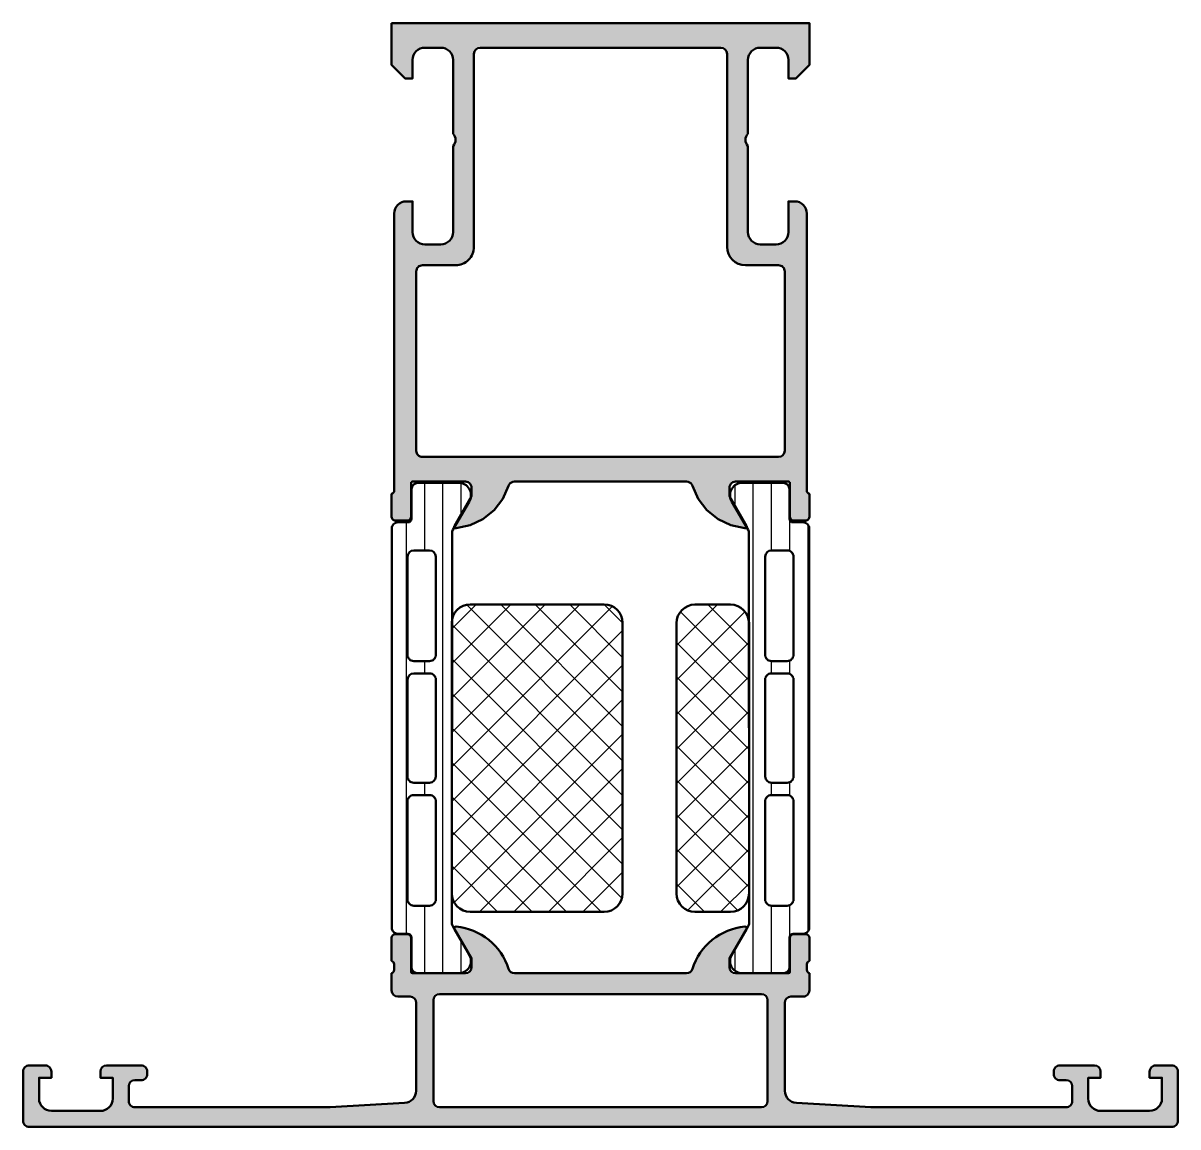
# Model space of a CAD drawing. Extents: x 0 to 94, y 0 to 89.8.
import ezdxf

# ---------------------------------------------------------------- set-up
doc = ezdxf.new("R2010")
doc.units = 0
for name, color, linetype, lineweight in [('0S-Alu contour', 7, 'Continuous', 50), ('0S-Alu hatch', 252, 'Continuous', 25), ('0S-Plastic contour', 254, 'Continuous', 50), ('0S-Plastic hatch', 253, 'Continuous', 25), ('0S-PT contour', 91, 'Continuous', 50), ('0S-PT hatch', 103, 'Continuous', 25)]:
    doc.layers.add(name, color=color, linetype=linetype, lineweight=lineweight)
pattern_1 = [(90, (0, 0), (-1.4859, 0), [])]
pattern_2 = [(135, (0, 0), (-1.403165018917055, -1.403165018917055), []), (225, (0, 0), (1.403165018917055, -1.403165018917055), [])]

# ---------------------------------------------------------------- blocks, each defined once
blk = doc.blocks.new('345230__499C0EAB_F6DE_4C40_AB04_A29BBA3DA29D_')
at = {"layer": '0S-Alu hatch'}
h = blk.add_hatch(color=256, dxfattribs=at)
edge = h.paths.add_edge_path()
edge.add_line((0.5, 0), (93.49998474121092, 0))
edge.add_arc((93.49998838056761, 0.4999963606433101), 0.4999963606565551, 269.999582957409, 360.0004170428646)
edge.add_line((93.99998474121092, 0.5), (93.99998474121092, 4.5))
edge.add_arc((93.49998838056761, 4.500003639356673), 0.4999963606565677, 359.9995829571354, 450.000417042591)
edge.add_line((93.49998474121091, 4.999999999999996), (92.19996643066408, 5))
edge.add_arc((92.19994617572735, 4.50005077034724), 0.4999492300630641, 89.99767871952236, 180.0058184440998)
edge.add_line((91.69999694824217, 4.5), (91.69999694824217, 4))
edge.add_line((91.69999694824217, 4), (92.69999694824219, 4))
edge.add_line((92.69999694824219, 4), (92.69999694824219, 2.300003051757805))
edge.add_ellipse((91.6999537697426, 2.300046230257393), major_axis=(-1.000043179431718, 0), ratio=1, start_angle=90.00247383897192, end_angle=179.9975261609891, ccw=False)
edge.add_line((91.69999694824217, 1.300003051757826), (87.69996643066409, 1.300003051757812))
edge.add_ellipse((87.69994969853455, 2.299955803026494), major_axis=(-0.9999527514086709, 0), ratio=1, start_angle=-0.002707280691993219, end_angle=90.0009587257025, ccw=False)
edge.add_line((86.69999694824217, 2.300003051757818), (86.69999694824217, 4))
edge.add_line((86.69999694824217, 4), (87.69999694824219, 4))
edge.add_line((87.69999694824219, 4), (87.69999694824219, 4.5))
edge.add_arc((87.19994821246819, 4.499951264226006), 0.5000487381489312, 0.0055841639549441, 89.99441583599489)
edge.add_line((87.19999694824217, 4.999999999999993), (84.39997863769533, 5))
edge.add_arc((84.39996483771063, 4.500013799984685), 0.4999862002057592, 89.99841859459399, 180.0015814054484)
edge.add_line((83.89997863769531, 4.5), (83.89997863769531, 4.300003051757812))
edge.add_arc((84.39996575611912, 4.29999017018163), 0.4999871185897568, 179.9985238419079, 270.0014761579276)
edge.add_line((84.39997863769533, 3.800003051757813), (84.89997863769531, 3.800003051757812))
edge.add_ellipse((84.8999758968277, 3.300000310890197), major_axis=(-0.5000027408751279, 0), ratio=1, start_angle=180.0003140784808, end_angle=269.99968592142864, ccw=False)
edge.add_line((85.39997863769533, 3.300003051757811), (85.39997863769531, 2.099998474121106))
edge.add_ellipse((84.89998227705195, 2.099994834764457), major_axis=(-0.4999963606566104, 0), ratio=1, start_angle=89.9995829574155, end_angle=180.0004170428646, ccw=False)
edge.add_line((84.89997863769533, 1.599998474121092), (68.9999771118164, 1.599998474121093))
edge.add_line((68.9999771118164, 1.599998474121093), (62.94294357299803, 1.94611358642578))
edge.add_ellipse((62.99997159810111, 2.944476820800779), major_axis=(-0.9999906716559248, 0), ratio=1, start_angle=-0.0006706298242988851, end_angle=86.73073064798831, ccw=False)
edge.add_line((61.9999809265137, 2.944488525390637), (61.99998092651366, 10.09999847412108))
edge.add_ellipse((62.49998092651367, 10.09999847412108), major_axis=(-0.5000000000000071, 0), ratio=1, start_angle=270, end_angle=360, ccw=False)
edge.add_line((62.49998092651367, 10.59999847412108), (63.49998092651366, 10.59999847412109))
edge.add_arc((63.49998092651367, 11.09999847412109), 0.5000000000000018, 269.9999999999992, 360)
edge.add_line((63.99998092651367, 11.09999847412109), (63.99998092651367, 12.50000000000002))
edge.add_ellipse((64.07881737305671, 12.76752059199315), major_axis=(-0.2788950563274426, 0), ratio=1, start_angle=-1.1645893740953284, end_angle=73.58012358050979, ccw=False)
edge.add_line((63.79997992651365, 12.77318899999152), (63.79997992651366, 13.22678299999149))
edge.add_ellipse((64.07884802215683, 13.23244365946856), major_axis=(-0.2789255417371506, 0), ratio=1, start_angle=-73.57540544464342, end_angle=1.162870072887472, ccw=False)
edge.add_line((63.99998092651365, 13.49998699999149), (63.99998092651366, 15.37999800000002))
edge.add_arc((63.69998092651366, 15.37999800000002), 0.3000000000000043, 0, 90)
edge.add_line((63.69998092651366, 15.67999800000002), (62.72000660747088, 15.67999800000002))
edge.add_arc((62.72000660747088, 15.37999800000001), 0.3000000000000114, 90, 180)
edge.add_line((62.42000660747087, 15.37999800000001), (62.42000660747087, 12.62000000000002))
edge.add_ellipse((62.30000660747084, 12.62000000000002), major_axis=(-0.120000000000033, 0), ratio=1, start_angle=90.00000000000341, end_angle=180, ccw=False)
edge.add_line((62.30000660747084, 12.49999999999999), (57.99998092651367, 12.49999999999999))
edge.add_ellipse((57.99998092651367, 12.99999999999998), major_axis=(-0.4999999999999894, 0), ratio=1, start_angle=0, end_angle=89.9999999999992, ccw=False)
edge.add_line((57.49998092651368, 12.99999999999998), (57.49998092651368, 13.70000000000002))
edge.add_line((57.49998092651368, 13.70000000000002), (58.88147638413602, 16.09282032302754))
edge.add_arc((58.76186114186537, 16.1618802153517), 0.1381197846483009, 329.9999999999977, 455.6225775507892)
edge.add_arc((59.23820416768751, 11.32339113815217), 5.000000000000026, 95.62257755079384, 162.2515836439299)
edge.add_ellipse((53.9999809265137, 12.99999999999996), major_axis=(-0.4999999999999658, 0), ratio=1, start_angle=90.0000000000008, end_angle=162.2515836439312, ccw=False)
edge.add_line((53.99998092651371, 12.5), (39.99999809265137, 12.49999999999999))
edge.add_ellipse((39.99999809265145, 13.00000000000007), major_axis=(-0.5000000000000782, 0), ratio=1, start_angle=17.74841635606151, end_angle=89.99999999999102, ccw=False)
edge.add_arc((34.76177485147764, 11.32339113815226), 4.999999999999928, 17.74841635607091, 84.37742244920712)
edge.add_arc((35.23811787729967, 16.1618802153517), 0.1381197846482954, 84.37742244920489, 209.9999999999984)
edge.add_line((35.11850263502901, 16.09282032302756), (36.49999809265136, 13.70000000000002))
edge.add_line((36.49999809265136, 13.70000000000002), (36.49999809265137, 12.99999999999999))
edge.add_ellipse((35.99999809265137, 12.99999999999999), major_axis=(-0.5, 0), ratio=1, start_angle=90.0000000000008, end_angle=180, ccw=False)
edge.add_line((35.99999809265137, 12.49999999999999), (31.69997241169417, 12.49999999999999))
edge.add_ellipse((31.69997241169417, 12.62), major_axis=(-0.1200000000000045, 0), ratio=1, start_angle=0, end_angle=90, ccw=False)
edge.add_line((31.57997241169416, 12.62), (31.57997241169416, 15.37999799999999))
edge.add_arc((31.27997241169416, 15.37999799999999), 0.3000000000000078, 0, 90.00000000000067)
edge.add_line((31.27997241169415, 15.679998), (30.29999809265137, 15.67999799999999))
edge.add_arc((30.29999809265137, 15.37999799999999), 0.2999999999999971, 90, 180)
edge.add_line((29.99999809265137, 15.37999799999999), (29.99999809265137, 13.49998699999148))
edge.add_ellipse((29.92113099700821, 13.23244365946854), major_axis=(-0.2789255417371511, 0), ratio=1, start_angle=178.8371299271133, end_angle=253.57540544464518, ccw=False)
edge.add_line((30.19999909265138, 13.22678299999148), (30.19999909265137, 12.77318899999148))
edge.add_ellipse((29.92116164610834, 12.7675205919931), major_axis=(-0.27889505632742, 0), ratio=1, start_angle=106.4198764194916, end_angle=181.1645893740976, ccw=False)
edge.add_line((29.99999809265137, 12.5), (29.99999809265137, 11.09999847412109))
edge.add_arc((30.49999809265138, 11.09999847412109), 0.5, 180, 270)
edge.add_line((30.49999809265138, 10.59999847412109), (31.49999809265137, 10.59999847412109))
edge.add_ellipse((31.49999809265137, 10.09999847412109), major_axis=(-0.5000000000000018, 0), ratio=1, start_angle=180, end_angle=270, ccw=False)
edge.add_line((31.99999809265137, 10.09999847412109), (31.99999809265137, 2.944488525390625))
edge.add_ellipse((31.00000742106394, 2.944476820800786), major_axis=(-0.9999906716559287, 0), ratio=1, start_angle=93.26926935200993, end_angle=180.0006706298244, ccw=False)
edge.add_line((31.05703544616699, 1.94611358642578), (25, 1.599998474121093))
edge.add_line((25, 1.599998474121093), (9.100006103515621, 1.599998474121093))
edge.add_ellipse((9.100002464158987, 2.099994834764455), major_axis=(-0.4999963606566064, 0), ratio=1, start_angle=-0.000417042864683026, end_angle=90.0004170425861, ccw=False)
edge.add_line((8.600006103515625, 2.099998474121095), (8.600006103515625, 3.300003051757812))
edge.add_ellipse((9.100008844383236, 3.300000310890203), major_axis=(-0.5000027408751234, 0), ratio=1, start_angle=270.00031407857114, end_angle=359.99968592151924, ccw=False)
edge.add_line((9.100006103515623, 3.800003051757814), (9.600006103515621, 3.800003051757812))
edge.add_arc((9.600018985091804, 4.29999017018163), 0.4999871185897577, 269.9985238420723, 360.0014761580922)
edge.add_line((10.10000610351562, 4.300003051757816), (10.10000610351562, 4.499999999999999))
edge.add_arc((9.600019903500325, 4.500013799984704), 0.4999862002057414, 359.9984185945515, 450.0015814054072)
edge.add_line((9.600006103515629, 5), (6.79998779296875, 5))
edge.add_arc((6.800036528742742, 4.499951264226007), 0.5000487381489375, 90.00558416400727, 179.994415836045)
edge.add_line((6.299987792968749, 4.499999999999999), (6.29998779296875, 4))
edge.add_line((6.29998779296875, 4), (7.29998779296875, 4))
edge.add_line((7.29998779296875, 4), (7.299987792968751, 2.300003051757813))
edge.add_ellipse((6.300035042676397, 2.299955803026451), major_axis=(-0.9999527514086279, 0), ratio=1, start_angle=89.99904127429778, end_angle=180.0027072806921, ccw=False)
edge.add_line((6.300018310546877, 1.300003051757812), (2.29998779296875, 1.300003051757812))
edge.add_ellipse((2.300030971468326, 2.300046230257389), major_axis=(-1.000043179431727, 0), ratio=1, start_angle=0.00247383901108833, end_angle=89.99752616102683, ccw=False)
edge.add_line((1.29998779296875, 2.300003051757812), (1.29998779296875, 4))
edge.add_line((1.29998779296875, 4), (2.29998779296875, 4))
edge.add_line((2.29998779296875, 4), (2.29998779296875, 4.500000000000001))
edge.add_arc((1.80003856548356, 4.500050770347224), 0.4999492300630798, 359.9941815559002, 450.0023212804759)
edge.add_line((1.800018310546875, 5), (0.5000000000000014, 5))
edge.add_arc((0.4999963606433605, 4.500003639356639), 0.4999963606566059, 89.99958295741315, 180.0004170428646)
edge.add_line((-3e-16, 4.5), (0, 0.5))
edge.add_arc((0.4999963606433596, 0.4999963606433596), 0.4999963606566047, 179.9995829571354, 270.0004170425868)
edge = h.paths.add_edge_path()
edge.add_ellipse((33.89999389648437, 2.100006103515625), major_axis=(-0.5, 0), ratio=1, start_angle=0, end_angle=90, ccw=False)
edge.add_line((33.39999389648437, 2.100006103515625), (33.39999389648437, 10.29999542236328))
edge.add_ellipse((33.89999389648437, 10.29999542236328), major_axis=(-0.5, 0), ratio=1, start_angle=270, end_angle=360, ccw=False)
edge.add_line((33.89999389648437, 10.79999542236328), (60.0999870300293, 10.79999542236328))
edge.add_ellipse((60.0999870300293, 10.29999542236328), major_axis=(-0.5, 0), ratio=1, start_angle=180, end_angle=270, ccw=False)
edge.add_line((60.59998703002929, 10.29999542236328), (60.59998703002929, 2.100006103515625))
edge.add_ellipse((60.0999870300293, 2.100006103515625), major_axis=(-0.5, 0), ratio=1, start_angle=90, end_angle=180, ccw=False)
edge.add_line((60.0999870300293, 1.600006103515625), (33.89999389648437, 1.600006103515625))
at = {"layer": '0S-Alu contour', "color": 7}
for points in [[(35.11850263502901, 16.09282032302756), (36.49999809265136, 13.70000000000002), (36.49999809265137, 12.99999999999999)], [(57.49998092651368, 12.99999999999998), (57.49998092651368, 13.70000000000002), (58.88147638413602, 16.09282032302754)], [(29.99999809265137, 15.37999799999999), (29.99999809265137, 13.49998699999148)], [(31.27997241169415, 15.679998), (30.29999809265137, 15.67999799999999)], [(31.57997241169416, 12.62), (31.57997241169416, 15.37999799999999)], [(62.42000660747087, 15.37999800000001), (62.42000660747087, 12.62000000000002)], [(63.69998092651366, 15.67999800000002), (62.72000660747088, 15.67999800000002)], [(63.99998092651365, 13.49998699999149), (63.99998092651366, 15.37999800000002)], [(30.19999909265138, 13.22678299999148), (30.19999909265137, 12.77318899999148)], [(63.79997992651365, 12.77318899999152), (63.79997992651366, 13.22678299999149)], [(29.99999809265137, 12.5), (29.99999809265137, 11.09999847412109)], [(35.99999809265137, 12.49999999999999), (31.69997241169417, 12.49999999999999)], [(53.99998092651371, 12.5), (39.99999809265137, 12.49999999999999)], [(62.30000660747084, 12.49999999999999), (57.99998092651367, 12.49999999999999)], [(63.99998092651367, 11.09999847412109), (63.99998092651367, 12.50000000000002)], [(30.49999809265138, 10.59999847412109), (31.49999809265137, 10.59999847412109)], [(33.89999389648437, 10.79999542236328), (60.0999870300293, 10.79999542236328)], [(62.49998092651367, 10.59999847412108), (63.49998092651366, 10.59999847412109)], [(31.99999809265137, 10.09999847412109), (31.99999809265137, 2.944488525390625)], [(33.39999389648437, 2.100006103515625), (33.39999389648437, 10.29999542236328)], [(60.59998703002929, 10.29999542236328), (60.59998703002929, 2.100006103515625)], [(61.9999809265137, 2.944488525390637), (61.99998092651366, 10.09999847412108)], [(1.800018310546875, 5), (0.5000000000000014, 5)], [(9.600006103515629, 5), (6.79998779296875, 5)], [(87.19999694824217, 4.999999999999993), (84.39997863769533, 5)], [(93.49998474121091, 4.999999999999996), (92.19996643066408, 5)], [(-3e-16, 4.5), (0, 0.5)], [(1.29998779296875, 2.300003051757812), (1.29998779296875, 4), (2.29998779296875, 4), (2.29998779296875, 4.500000000000001)], [(6.299987792968749, 4.499999999999999), (6.29998779296875, 4), (7.29998779296875, 4), (7.299987792968751, 2.300003051757813)], [(9.100006103515623, 3.800003051757814), (9.600006103515621, 3.800003051757812)], [(10.10000610351562, 4.300003051757816), (10.10000610351562, 4.499999999999999)], [(83.89997863769531, 4.5), (83.89997863769531, 4.300003051757812)], [(84.39997863769533, 3.800003051757813), (84.89997863769531, 3.800003051757812)], [(86.69999694824217, 2.300003051757818), (86.69999694824217, 4), (87.69999694824219, 4), (87.69999694824219, 4.5)], [(91.69999694824217, 4.5), (91.69999694824217, 4), (92.69999694824219, 4), (92.69999694824219, 2.300003051757805)], [(93.99998474121092, 0.5), (93.99998474121092, 4.5)], [(8.600006103515625, 2.099998474121095), (8.600006103515625, 3.300003051757812)], [(85.39997863769533, 3.300003051757811), (85.39997863769531, 2.099998474121106)], [(31.05703544616699, 1.94611358642578), (25, 1.599998474121093), (9.100006103515621, 1.599998474121093)], [(84.89997863769533, 1.599998474121092), (68.9999771118164, 1.599998474121093), (62.94294357299803, 1.94611358642578)], [(6.300018310546877, 1.300003051757812), (2.29998779296875, 1.300003051757812)], [(60.0999870300293, 1.600006103515625), (33.89999389648437, 1.600006103515625)], [(91.69999694824217, 1.300003051757826), (87.69996643066409, 1.300003051757812)], [(0.5, 0), (93.49998474121092, 0)]]:
    blk.add_lwpolyline(points, dxfattribs=at)
for centre, radius, start, end in [((35.23811787729967, 16.1618802153517), 0.1381197846482954, 84.37742244920489, 209.9999999999984), ((34.76177485147764, 11.32339113815226), 4.999999999999928, 17.74841635607091, 84.37742244920712), ((59.23820416768751, 11.32339113815217), 5.000000000000026, 95.62257755079384, 162.2515836439299), ((58.76186114186537, 16.1618802153517), 0.1381197846483009, 329.9999999999977, 95.62257755078927), ((30.29999809265137, 15.37999799999999), 0.2999999999999971, 90, 180), ((31.27997241169416, 15.37999799999999), 0.3000000000000078, 0, 90.00000000000067), ((62.72000660747088, 15.37999800000001), 0.3000000000000114, 90, 180), ((63.69998092651366, 15.37999800000002), 0.3000000000000043, 0, 90), ((30.49999809265138, 11.09999847412109), 0.5, 180, 270), ((63.49998092651367, 11.09999847412109), 0.5000000000000018, 269.9999999999992, 0), ((0.4999963606433605, 4.500003639356639), 0.4999963606566059, 89.99958295741315, 180.0004170428646), ((1.80003856548356, 4.500050770347224), 0.4999492300630798, 359.9941815559002, 90.0023212804759), ((6.800036528742742, 4.499951264226007), 0.5000487381489375, 90.00558416400727, 179.994415836045), ((9.600019903500325, 4.500013799984704), 0.4999862002057414, 359.9984185945515, 90.00158140540722), ((84.39996483771063, 4.500013799984685), 0.4999862002057592, 89.99841859459399, 180.0015814054484), ((87.19994821246819, 4.499951264226006), 0.5000487381489312, 0.0055841639549441, 89.99441583599489), ((92.19994617572735, 4.50005077034724), 0.4999492300630641, 89.99767871952236, 180.0058184440998), ((93.49998838056761, 4.500003639356673), 0.4999963606565677, 359.9995829571354, 90.00041704259102), ((9.600018985091804, 4.29999017018163), 0.4999871185897577, 269.9985238420723, 0.0014761580921441), ((84.39996575611912, 4.29999017018163), 0.4999871185897568, 179.9985238419079, 270.0014761579276), ((0.4999963606433596, 0.4999963606433596), 0.4999963606566047, 179.9995829571354, 270.0004170425868), ((93.49998838056761, 0.4999963606433101), 0.4999963606565551, 269.999582957409, 0.0004170428646345)]:
    blk.add_arc(centre, radius, start, end, dxfattribs=at)
at = {"layer": '0S-Alu contour', "color": 7, "extrusion": (0, 0, -1)}
for centre, radius, start, end in [((-29.92113099700821, 13.23244365946854), 0.2789255417371511, 106.4245945553548, 181.1628700728868), ((-64.07884802215683, 13.23244365946856), 0.2789255417371506, 358.8371299271125, 73.57540544464355), ((-29.92116164610834, 12.7675205919931), 0.27889505632742, 178.8354106259024, 253.5801235805084), ((-31.69997241169417, 12.62), 0.1200000000000045, 270, 0), ((-35.99999809265137, 12.99999999999999), 0.5, 180, 269.9999999999992), ((-39.99999809265145, 13.00000000000007), 0.5000000000000782, 270.000000000009, 342.2515836439385), ((-53.9999809265137, 12.99999999999996), 0.4999999999999658, 197.7484163560689, 269.9999999999992), ((-57.99998092651367, 12.99999999999998), 0.4999999999999894, 270.0000000000008, 0), ((-62.30000660747084, 12.62000000000002), 0.120000000000033, 180, 269.9999999999966), ((-64.07881737305671, 12.76752059199315), 0.2788950563274426, 286.4198764194902, 1.164589374095359), ((-31.49999809265137, 10.09999847412109), 0.5000000000000018, 90, 180), ((-33.89999389648437, 10.29999542236328), 0.5, 0, 90), ((-60.0999870300293, 10.29999542236328), 0.5, 90, 180), ((-62.49998092651367, 10.09999847412108), 0.5000000000000071, 0, 90), ((-9.100008844383236, 3.300000310890203), 0.5000027408751234, 0.0003140784807261, 89.99968592142883), ((-84.8999758968277, 3.300000310890197), 0.5000027408751279, 90.00031407857134, 179.9996859215192), ((-31.00000742106394, 2.944476820800786), 0.9999906716559289, 179.9993293701756, 266.7307306479901), ((-62.99997159810111, 2.944476820800779), 0.9999906716559248, 273.2692693520117, 0.000670629824406), ((-2.300030971468326, 2.300046230257389), 1.000043179431727, 270.0024738389732, 359.9975261609889), ((-6.300035042676397, 2.299955803026451), 0.9999527514086279, 179.9972927193079, 270.0009587257022), ((-9.100002464158987, 2.099994834764455), 0.4999963606566064, 269.9995829574139, 0.0004170428646345), ((-33.89999389648437, 2.100006103515625), 0.5, 270, 0), ((-60.0999870300293, 2.100006103515625), 0.5, 180, 270), ((-84.89998227705195, 2.099994834764457), 0.4999963606566104, 179.9995829571354, 270.0004170425845), ((-87.69994969853455, 2.299955803026494), 0.9999527514086709, 269.9990412742975, 0.002707280692036), ((-91.6999537697426, 2.300046230257393), 1.000043179431718, 180.002473839011, 269.9975261610281)]:
    blk.add_arc(centre, radius, start, end, dxfattribs=at)
blk = doc.blocks.new('430160__ACE05F81_3353_4C4A_BD47_D565F4F37B39_')
at = {"layer": '0S-Alu hatch'}
h = blk.add_hatch(color=256, dxfattribs=at)
edge = h.paths.add_edge_path()
edge.add_line((29.9999898033823, 89.80000000000003), (29.9999898033823, 86.39999999998673))
edge.add_line((29.9999898033823, 86.39999999998673), (31.09998980338221, 85.29999999998682))
edge.add_line((31.09998980338221, 85.29999999998682), (31.69998980338212, 85.29999999998682))
edge.add_line((31.69998980338212, 85.29999999998682), (31.69998980338212, 86.79999999998682))
edge.add_ellipse((32.69998980338212, 86.79999999998682), major_axis=(-1, 0), ratio=1, start_angle=270, end_angle=360, ccw=False)
edge.add_line((32.69998980338212, 87.79999999998682), (33.99998980338207, 87.79999999998682))
edge.add_ellipse((33.9999898033822, 86.79999999998671), major_axis=(-1.000000000000113, 0), ratio=1, start_angle=180, end_angle=270.00000000000693, ccw=False)
edge.add_line((34.99998980338231, 86.79999999998671), (34.9999898033823, 80.79999999998682))
edge.add_ellipse((34.47498980338234, 80.29999999998682), major_axis=(-0.7249999999999682, 0), ratio=1, start_angle=136.3971810272941, end_angle=223.602818972706, ccw=False)
edge.add_line((34.9999898033823, 79.79999999998682), (34.9999898033823, 72.79999999998682))
edge.add_ellipse((33.99998980338231, 72.79999999998682), major_axis=(-0.9999999999999928, 0), ratio=1, start_angle=89.9999999999996, end_angle=180, ccw=False)
edge.add_line((33.9999898033823, 71.79999999998682), (32.69998980338212, 71.7999999999866))
edge.add_ellipse((32.69998980338223, 72.79999999998671), major_axis=(-1.000000000000113, 0), ratio=1, start_angle=0, end_angle=89.99999999999352, ccw=False)
edge.add_line((31.69998980338212, 72.79999999998671), (31.69998980338212, 75.29999999998682))
edge.add_line((31.69998980338212, 75.29999999998682), (31.19998980338212, 75.29999999998682))
edge.add_arc((31.19998980338211, 74.29999999998682), 1, 89.9999999999998, 180)
edge.add_line((30.19998980338212, 74.29999999998682), (30.1999862243488, 51.77356178376705))
edge.add_line((30.1999862243488, 51.77356178376705), (30.19200994222276, 51.70143998374443))
edge.add_line((30.19200994222276, 51.70143998374443), (30.16570071954609, 51.63381602410756))
edge.add_line((30.16570071954609, 51.63381602410756), (30.12283906569818, 51.57526644046584))
edge.add_line((30.12283906569818, 51.57526644046584), (30.06632569643832, 51.52975364874897))
edge.add_line((30.06632569643832, 51.52975364874897), (29.99998522434887, 51.50035778376697))
edge.add_line((29.99998522434887, 51.50035778376697), (29.99998522434864, 49.62034678375973))
edge.add_line((29.99998522434864, 49.62034678375973), (30.00750685069422, 49.55359050357175))
edge.add_line((30.00750685069422, 49.55359050357175), (30.02969456397775, 49.4901816620227))
edge.add_line((30.02969456397775, 49.4901816620227), (30.06543577960818, 49.43329984320008))
edge.add_line((30.06543577960818, 49.43329984320008), (30.11293828379147, 49.38579733901727))
edge.add_line((30.11293828379147, 49.38579733901727), (30.1698201026127, 49.35005612338774))
edge.add_line((30.1698201026127, 49.35005612338774), (30.23322894416358, 49.32786841010329))
edge.add_line((30.23322894416358, 49.32786841010329), (30.29998522434968, 49.32034678375796))
edge.add_line((30.29998522434968, 49.32034678375796), (31.27995954339257, 49.32034678375841))
edge.add_line((31.27995954339257, 49.32034678375841), (31.35760525692199, 49.33056903587115))
edge.add_line((31.35760525692199, 49.33056903587115), (31.42995954339133, 49.36053916262246))
edge.add_line((31.42995954339133, 49.36053916262246), (31.49209157774728, 49.40821474940186))
edge.add_line((31.49209157774728, 49.40821474940186), (31.53976716452624, 49.47034678375759))
edge.add_line((31.53976716452624, 49.47034678375759), (31.56973729127801, 49.54270107022786))
edge.add_line((31.56973729127801, 49.54270107022786), (31.57995954339165, 49.6203467837586))
edge.add_line((31.57995954339165, 49.6203467837586), (31.57995954339165, 52.38034478375791))
edge.add_line((31.57995954339165, 52.38034478375791), (31.58404922953562, 52.41140131638213))
edge.add_line((31.58404922953562, 52.41140131638213), (31.59603684493847, 52.44034144126772))
edge.add_line((31.59603684493847, 52.44034144126772), (31.61510561212096, 52.46519331985929))
edge.add_line((31.61510561212096, 52.46519331985929), (31.63995627855937, 52.48426366670903))
edge.add_line((31.63995627855937, 52.48426366670903), (31.66889564139524, 52.49625312166178))
edge.add_line((31.66889564139524, 52.49625312166178), (31.69995191399745, 52.50034478190105))
edge.add_line((31.69995191399745, 52.50034478190105), (35.9999699668986, 52.50034478375802))
edge.add_line((35.9999699668986, 52.50034478375802), (36.11123354408527, 52.48781440719815))
edge.add_line((36.11123354408527, 52.48781440719815), (36.21691867576762, 52.45083810551252))
edge.add_line((36.21691867576762, 52.45083810551252), (36.31172515039339, 52.39127027598901))
edge.add_line((36.31172515039339, 52.39127027598901), (36.3908983315803, 52.31209830288028))
edge.add_line((36.3908983315803, 52.31209830288028), (36.45046760772927, 52.21729273719985))
edge.add_line((36.45046760772927, 52.21729273719985), (36.48744552203905, 52.11160816974326))
edge.add_line((36.48744552203905, 52.11160816974326), (36.49997759634609, 52.00034478376849))
edge.add_line((36.49997759634609, 52.00034478376849), (36.49997759634678, 51.30034783551538))
edge.add_line((36.49997759634678, 51.30034783551538), (35.11173296744007, 48.89582207868014))
edge.add_line((35.11173296744007, 48.89582207868014), (35.10140380295413, 48.86112287488483))
edge.add_line((35.10140380295413, 48.86112287488483), (35.10038288303761, 48.82493331692241))
edge.add_line((35.10038288303761, 48.82493331692241), (35.108739423976, 48.78970698292961))
edge.add_line((35.108739423976, 48.78970698292961), (35.12590686935712, 48.75783214642889))
edge.add_line((35.12590686935712, 48.75783214642889), (35.15072130143543, 48.73146985624773))
edge.add_line((35.15072130143543, 48.73146985624773), (35.18150035238504, 48.71240742183523))
edge.add_line((35.18150035238504, 48.71240742183523), (35.2161572653911, 48.70193723732405))
edge.add_line((35.2161572653911, 48.70193723732405), (35.25234237252224, 48.70076915984465))
edge.add_line((35.25234237252224, 48.70076915984465), (36.38591384641746, 48.94780356463798))
edge.add_line((36.38591384641746, 48.94780356463798), (37.43203570274435, 49.44944023125846))
edge.add_line((37.43203570274435, 49.44944023125846), (38.3343843104415, 50.17867083522993))
edge.add_line((38.3343843104415, 50.17867083522993), (39.04437684929624, 51.09623330087018))
edge.add_line((39.04437684929624, 51.09623330087018), (39.52378702896714, 52.15272568759339))
edge.add_line((39.52378702896714, 52.15272568759339), (39.57687976065314, 52.26673914195544))
edge.add_line((39.57687976065314, 52.26673914195544), (39.65674319729967, 52.36389745307654))
edge.add_line((39.65674319729967, 52.36389745307654), (39.75832454290756, 52.43805361369005))
edge.add_line((39.75832454290756, 52.43805361369005), (39.8751969538819, 52.48451591546157))
edge.add_line((39.8751969538819, 52.48451591546157), (39.99997817985395, 52.50034630964184))
edge.add_line((39.99997817985395, 52.50034630964184), (54.00000753042902, 52.50034630964252))
edge.add_line((54.00000753042902, 52.50034630964252), (54.12478875639751, 52.48451591546246))
edge.add_line((54.12478875639751, 52.48451591546246), (54.24166116737025, 52.43805361369119))
edge.add_line((54.24166116737025, 52.43805361369119), (54.34324251298018, 52.36389745307636))
edge.add_line((54.34324251298018, 52.36389745307636), (54.42310594962648, 52.26673914195591))
edge.add_line((54.42310594962648, 52.26673914195591), (54.47619868132846, 52.15272568758347))
edge.add_line((54.47619868132846, 52.15272568758347), (54.95560886098293, 51.09623330087017))
edge.add_line((54.95560886098293, 51.09623330087017), (55.66560139983747, 50.17867083523061))
edge.add_line((55.66560139983747, 50.17867083523061), (56.56795000753485, 49.44944023125913))
edge.add_line((56.56795000753485, 49.44944023125913), (57.61407186386104, 48.9478035646389))
edge.add_line((57.61407186386104, 48.9478035646389), (58.74764333775718, 48.70076915984511))
edge.add_line((58.74764333775718, 48.70076915984511), (58.78382844488692, 48.70193723732474))
edge.add_line((58.78382844488692, 48.70193723732474), (58.81848535789529, 48.71240742183616))
edge.add_line((58.81848535789529, 48.71240742183616), (58.84926440884328, 48.73146985624773))
edge.add_line((58.84926440884328, 48.73146985624773), (58.87407884092251, 48.75783214642934))
edge.add_line((58.87407884092251, 48.75783214642934), (58.89124628630295, 48.78970698293144))
edge.add_line((58.89124628630295, 48.78970698293144), (58.89960282724181, 48.82493331692376))
edge.add_line((58.89960282724181, 48.82493331692376), (58.89858190732527, 48.8611228748855))
edge.add_line((58.89858190732527, 48.8611228748855), (58.88825274283956, 48.89582207867924))
edge.add_line((58.88825274283956, 48.89582207867924), (57.50000811393308, 51.30034783551538))
edge.add_line((57.50000811393308, 51.30034783551538), (57.50000811393332, 52.00034478376942))
edge.add_line((57.50000811393332, 52.00034478376942), (57.51254018824082, 52.11160816974373))
edge.add_line((57.51254018824082, 52.11160816974373), (57.54951810255034, 52.21729273720232))
edge.add_line((57.54951810255034, 52.21729273720232), (57.60908737869911, 52.31209830288144))
edge.add_line((57.60908737869911, 52.31209830288144), (57.68826055988555, 52.391270275989))
edge.add_line((57.68826055988555, 52.391270275989), (57.78306703451131, 52.4508381055132))
edge.add_line((57.78306703451131, 52.4508381055132), (57.8887521661943, 52.48781440719815))
edge.add_line((57.8887521661943, 52.48781440719815), (58.00001574338217, 52.50034478375871))
edge.add_line((58.00001574338217, 52.50034478375871), (62.30003379628258, 52.50034478190176))
edge.add_line((62.30003379628258, 52.50034478190176), (62.33109006888231, 52.49625312166291))
edge.add_line((62.33109006888231, 52.49625312166291), (62.36002943171889, 52.48426366670994))
edge.add_line((62.36002943171889, 52.48426366670994), (62.38488009815845, 52.46519331986088))
edge.add_line((62.38488009815845, 52.46519331986088), (62.40394886534025, 52.44034144126818))
edge.add_line((62.40394886534025, 52.44034144126818), (62.41593648074355, 52.41140131638395))
edge.add_line((62.41593648074355, 52.41140131638395), (62.42002616688775, 52.38034478375722))
edge.add_line((62.42002616688775, 52.38034478375722), (62.42002616688776, 49.62034678375899))
edge.add_line((62.42002616688776, 49.62034678375899), (62.43024841900094, 49.54270107022717))
edge.add_line((62.43024841900094, 49.54270107022717), (62.46021854575226, 49.4703467837585))
edge.add_line((62.46021854575226, 49.4703467837585), (62.5078941325319, 49.40821474940322))
edge.add_line((62.5078941325319, 49.40821474940322), (62.57002616688831, 49.36053916262335))
edge.add_line((62.57002616688831, 49.36053916262335), (62.6423804533563, 49.33056903587205))
edge.add_line((62.6423804533563, 49.33056903587205), (62.72002616688745, 49.32034678375887))
edge.add_line((62.72002616688745, 49.32034678375887), (63.70000048593241, 49.32034678375886))
edge.add_line((63.70000048593241, 49.32034678375886), (63.76675676611765, 49.32786841010422))
edge.add_line((63.76675676611765, 49.32786841010422), (63.83016560766577, 49.35005612338819))
edge.add_line((63.83016560766577, 49.35005612338819), (63.88704742648886, 49.38579733901864))
edge.add_line((63.88704742648886, 49.38579733901864), (63.93454993067033, 49.43329984320076))
edge.add_line((63.93454993067033, 49.43329984320076), (63.97029114630165, 49.49018166202384))
edge.add_line((63.97029114630165, 49.49018166202384), (63.99247885958472, 49.5535905035711))
edge.add_line((63.99247885958472, 49.5535905035711), (64.00000048593077, 49.62034678375902))
edge.add_line((64.00000048593077, 49.62034678375902), (64.00000048593054, 51.50035778376743))
edge.add_line((64.00000048593054, 51.50035778376743), (63.93366001384109, 51.52975364874944))
edge.add_line((63.93366001384109, 51.52975364874944), (63.87714664458078, 51.57526644046562))
edge.add_line((63.87714664458078, 51.57526644046562), (63.83428499073353, 51.63381602410712))
edge.add_line((63.83428499073353, 51.63381602410712), (63.80797576805641, 51.70143998374489))
edge.add_line((63.80797576805641, 51.70143998374489), (63.7999994859306, 51.77356178376683))
edge.add_line((63.7999994859306, 51.77356178376683), (63.79999590689365, 74.29999999998682))
edge.add_arc((62.79999590689376, 74.29999999998694), 0.9999999999998863, 0, 89.99999999999349)
edge.add_line((62.79999590689388, 75.29999999998682), (62.29999590689388, 75.29999999998682))
edge.add_line((62.29999590689388, 75.29999999998682), (62.29999590689388, 72.79999999998682))
edge.add_ellipse((61.29999590689387, 72.79999999998682), major_axis=(-1, 0), ratio=1, start_angle=90.0000000000004, end_angle=180, ccw=False)
edge.add_line((61.29999590689388, 71.79999999998682), (59.99999590689393, 71.79999999998682))
edge.add_ellipse((59.99999590689403, 72.79999999998692), major_axis=(-1.000000000000113, 0), ratio=1, start_angle=0, end_angle=89.99999999999392, ccw=False)
edge.add_line((58.99999590689392, 72.79999999998692), (58.99999590689392, 79.79999999998682))
edge.add_ellipse((59.52499590689388, 80.29999999998682), major_axis=(-0.7249999999999682, 0), ratio=1, start_angle=-43.60281897270602, end_angle=43.602818972706075, ccw=False)
edge.add_line((58.99999590689392, 80.79999999998682), (58.99999590689392, 86.79999999998682))
edge.add_ellipse((59.99999590689392, 86.79999999998682), major_axis=(-1, 0), ratio=1, start_angle=270, end_angle=360, ccw=False)
edge.add_line((59.99999590689392, 87.79999999998682), (61.29999590689388, 87.79999999998682))
edge.add_ellipse((61.29999590689386, 86.79999999998682), major_axis=(-1, 0), ratio=1, start_angle=180, end_angle=269.9999999999992, ccw=False)
edge.add_line((62.29999590689387, 86.79999999998682), (62.29999590689388, 85.29999999998682))
edge.add_line((62.29999590689388, 85.29999999998682), (62.89999590689401, 85.29999999998682))
edge.add_line((62.89999590689401, 85.29999999998682), (63.99999590689392, 86.39999999998673))
edge.add_line((63.99999590689392, 86.39999999998673), (63.99998921578278, 89.80000000000003))
edge.add_line((63.99998921578278, 89.80000000000003), (29.9999898033823, 89.80000000000003))
edge = h.paths.add_edge_path()
edge.add_ellipse((37.19998522574575, 87.3000030517446), major_axis=(-0.5000000000000853, 0), ratio=1, start_angle=270.000000000009, end_angle=360, ccw=False)
edge.add_line((37.19998522574567, 87.80000305174468), (56.80000048453054, 87.80000305174468))
edge.add_ellipse((56.80000048453053, 87.30000305174467), major_axis=(-0.5000000000000142, 0), ratio=1, start_angle=180, end_angle=269.9999999999992, ccw=False)
edge.add_line((57.30000048453055, 87.3000030517447), (57.30000048453054, 71.5999954223501))
edge.add_arc((58.80000048453055, 71.5999954223501), 1.500000000000007, 180, 269.9999999999997)
edge.add_line((58.80000048453054, 70.0999954223501), (61.50000048080917, 70.0999954223501))
edge.add_ellipse((61.5000004808092, 69.59999542235013), major_axis=(-0.4999999999999716, 0), ratio=1, start_angle=180, end_angle=270.00000000000324, ccw=False)
edge.add_line((62.00000048080917, 69.5999954224406), (62.00000048436994, 55.00136369916891))
edge.add_ellipse((61.50000048441866, 55.00136369916891), major_axis=(-0.4999999999512781, 0), ratio=1, start_angle=90.00200304467069, end_angle=180, ccw=False)
edge.add_line((61.50001796428094, 54.50136369952318), (32.49999945856622, 54.50034986686571))
edge.add_ellipse((32.49998166909747, 55.00034630990494), major_axis=(-0.4999964433557113, 0), ratio=1, start_angle=0, end_angle=90.00203853746018, ccw=False)
edge.add_line((31.99998522574176, 55.0003463099954), (31.99998522946706, 69.59999542233197))
edge.add_ellipse((32.49998522948519, 69.59999542233197), major_axis=(-0.500000000018133, 0), ratio=1, start_angle=269.9999999999943, end_angle=360, ccw=False)
edge.add_line((32.49998522948524, 70.0999954223501), (35.19998522574841, 70.0999954223501))
edge.add_arc((35.19998522574857, 71.59999542234993), 1.499999999999829, 269.9999999999938, 360)
edge.add_line((36.6999852257484, 71.5999954223501), (36.69998522574566, 87.3000030517446))
at = {"layer": '0S-Alu contour', "color": 7}
for points in [[(29.9999898033823, 89.80000000000003), (29.9999898033823, 86.39999999998673), (31.09998980338221, 85.29999999998682), (31.69998980338212, 85.29999999998682), (31.69998980338212, 86.79999999998682)], [(62.29999590689387, 86.79999999998682), (62.29999590689388, 85.29999999998682), (62.89999590689401, 85.29999999998682), (63.99999590689392, 86.39999999998673), (63.99998921578278, 89.80000000000003), (29.9999898033823, 89.80000000000003)], [(32.69998980338212, 87.79999999998682), (33.99998980338207, 87.79999999998682)], [(37.19998522574567, 87.80000305174468), (56.80000048453054, 87.80000305174468)], [(59.99999590689392, 87.79999999998682), (61.29999590689388, 87.79999999998682)], [(34.99998980338231, 86.79999999998671), (34.9999898033823, 80.79999999998682)], [(36.6999852257484, 71.5999954223501), (36.69998522574566, 87.3000030517446)], [(57.30000048453055, 87.3000030517447), (57.30000048453054, 71.5999954223501)], [(58.99999590689392, 80.79999999998682), (58.99999590689392, 86.79999999998682)], [(34.9999898033823, 79.79999999998682), (34.9999898033823, 72.79999999998682)], [(58.99999590689392, 72.79999999998692), (58.99999590689392, 79.79999999998682)], [(31.69998980338212, 72.79999999998671), (31.69998980338212, 75.29999999998682), (31.19998980338212, 75.29999999998682)], [(62.79999590689388, 75.29999999998682), (62.29999590689388, 75.29999999998682), (62.29999590689388, 72.79999999998682)], [(30.19998980338212, 74.29999999998682), (30.1999862243488, 51.77356178376705), (30.19200994222276, 51.70143998374443), (30.16570071954609, 51.63381602410756), (30.12283906569818, 51.57526644046584), (30.06632569643832, 51.52975364874897), (29.99998522434887, 51.50035778376697), (29.99998522434864, 49.62034678375973), (30.00750685069422, 49.55359050357175), (30.02969456397775, 49.4901816620227), (30.06543577960818, 49.43329984320008), (30.11293828379147, 49.38579733901727), (30.1698201026127, 49.35005612338774), (30.23322894416358, 49.32786841010329), (30.29998522434968, 49.32034678375796), (31.27995954339257, 49.32034678375841), (31.35760525692199, 49.33056903587115), (31.42995954339133, 49.36053916262246), (31.49209157774728, 49.40821474940186), (31.53976716452624, 49.47034678375759), (31.56973729127801, 49.54270107022786), (31.57995954339165, 49.6203467837586), (31.57995954339165, 52.38034478375791), (31.58404922953562, 52.41140131638213), (31.59603684493847, 52.44034144126772), (31.61510561212096, 52.46519331985929), (31.63995627855937, 52.48426366670903), (31.66889564139524, 52.49625312166178), (31.69995191399745, 52.50034478190105), (35.9999699668986, 52.50034478375802), (36.11123354408527, 52.48781440719815), (36.21691867576762, 52.45083810551252), (36.31172515039339, 52.39127027598901), (36.3908983315803, 52.31209830288028), (36.45046760772927, 52.21729273719985), (36.48744552203905, 52.11160816974326), (36.49997759634609, 52.00034478376849), (36.49997759634678, 51.30034783551538), (35.11173296744007, 48.89582207868014), (35.10140380295413, 48.86112287488483), (35.10038288303761, 48.82493331692241), (35.108739423976, 48.78970698292961), (35.12590686935712, 48.75783214642889), (35.15072130143543, 48.73146985624773), (35.18150035238504, 48.71240742183523), (35.2161572653911, 48.70193723732405), (35.25234237252224, 48.70076915984465), (36.38591384641746, 48.94780356463798), (37.43203570274435, 49.44944023125846), (38.3343843104415, 50.17867083522993), (39.04437684929624, 51.09623330087018), (39.52378702896714, 52.15272568759339), (39.57687976065314, 52.26673914195544), (39.65674319729967, 52.36389745307654), (39.75832454290756, 52.43805361369005), (39.8751969538819, 52.48451591546157), (39.99997817985395, 52.50034630964184), (54.00000753042902, 52.50034630964252), (54.12478875639751, 52.48451591546246), (54.24166116737025, 52.43805361369119), (54.34324251298018, 52.36389745307636), (54.42310594962648, 52.26673914195591), (54.47619868132846, 52.15272568758347), (54.95560886098293, 51.09623330087017), (55.66560139983747, 50.17867083523061), (56.56795000753485, 49.44944023125913), (57.61407186386104, 48.9478035646389), (58.74764333775718, 48.70076915984511), (58.78382844488692, 48.70193723732474), (58.81848535789529, 48.71240742183616), (58.84926440884328, 48.73146985624773), (58.87407884092251, 48.75783214642934), (58.89124628630295, 48.78970698293144), (58.89960282724181, 48.82493331692376), (58.89858190732527, 48.8611228748855), (58.88825274283956, 48.89582207867924), (57.50000811393308, 51.30034783551538), (57.50000811393332, 52.00034478376942), (57.51254018824082, 52.11160816974373), (57.54951810255034, 52.21729273720232), (57.60908737869911, 52.31209830288144), (57.68826055988555, 52.391270275989), (57.78306703451131, 52.4508381055132), (57.8887521661943, 52.48781440719815), (58.00001574338217, 52.50034478375871), (62.30003379628258, 52.50034478190176), (62.33109006888231, 52.49625312166291), (62.36002943171889, 52.48426366670994), (62.38488009815845, 52.46519331986088), (62.40394886534025, 52.44034144126818), (62.41593648074355, 52.41140131638395), (62.42002616688775, 52.38034478375722), (62.42002616688776, 49.62034678375899), (62.43024841900094, 49.54270107022717), (62.46021854575226, 49.4703467837585), (62.5078941325319, 49.40821474940322), (62.57002616688831, 49.36053916262335), (62.6423804533563, 49.33056903587205), (62.72002616688745, 49.32034678375887), (63.70000048593241, 49.32034678375886), (63.76675676611765, 49.32786841010422), (63.83016560766577, 49.35005612338819), (63.88704742648886, 49.38579733901864), (63.93454993067033, 49.43329984320076), (63.97029114630165, 49.49018166202384), (63.99247885958472, 49.5535905035711), (64.00000048593077, 49.62034678375902), (64.00000048593054, 51.50035778376743), (63.93366001384109, 51.52975364874944), (63.87714664458078, 51.57526644046562), (63.83428499073353, 51.63381602410712), (63.80797576805641, 51.70143998374489), (63.7999994859306, 51.77356178376683), (63.79999590689365, 74.29999999998682)], [(33.9999898033823, 71.79999999998682), (32.69998980338212, 71.7999999999866)], [(61.29999590689388, 71.79999999998682), (59.99999590689393, 71.79999999998682)], [(31.99998522574176, 55.0003463099954), (31.99998522946706, 69.59999542233197)], [(32.49998522948524, 70.0999954223501), (35.19998522574841, 70.0999954223501)], [(58.80000048453054, 70.0999954223501), (61.50000048080917, 70.0999954223501)], [(62.00000048080917, 69.5999954224406), (62.00000048436994, 55.00136369916891)], [(61.50001796428094, 54.50136369952318), (32.49999945856622, 54.50034986686571)]]:
    blk.add_lwpolyline(points, dxfattribs=at)
at = {"layer": '0S-Alu contour', "color": 7, "extrusion": (0, 0, -1)}
for centre, radius, start, end in [((-32.69998980338212, 86.79999999998682), 1, 0, 90), ((-33.9999898033822, 86.79999999998671), 1.000000000000113, 89.99999999999308, 180), ((-37.19998522574575, 87.3000030517446), 0.5000000000000853, 0, 89.99999999999103), ((-56.80000048453053, 87.30000305174467), 0.5000000000000142, 90.00000000000081, 180), ((-59.99999590689392, 86.79999999998682), 1, 0, 90), ((-61.29999590689386, 86.79999999998682), 1, 90.00000000000081, 180), ((-34.47498980338234, 80.29999999998682), 0.7249999999999682, 136.397181027294, 223.602818972706), ((-59.52499590689388, 80.29999999998682), 0.7249999999999682, 316.397181027294, 43.60281897270602), ((-32.69998980338223, 72.79999999998671), 1.000000000000113, 270.0000000000065, 0), ((-33.99998980338231, 72.79999999998682), 0.9999999999999928, 180, 270.0000000000004), ((-59.99999590689403, 72.79999999998692), 1.000000000000113, 270.0000000000061, 0), ((-61.29999590689387, 72.79999999998682), 1, 180, 269.9999999999996), ((-32.49998522948519, 69.59999542233197), 0.500000000018133, 0, 90.0000000000057), ((-61.5000004808092, 69.59999542235013), 0.4999999999999716, 89.99999999999675, 180), ((-32.49998166909747, 55.00034630990494), 0.4999964433557113, 269.9979614625398, 0), ((-61.50000048441866, 55.00136369916891), 0.4999999999512781, 180, 269.9979969553293)]:
    blk.add_arc(centre, radius, start, end, dxfattribs=at)
at = {"layer": '0S-Alu contour', "color": 7}
for centre, radius, start, end in [((31.19998980338211, 74.29999999998682), 1, 89.9999999999998, 180), ((62.79999590689376, 74.29999999998694), 0.9999999999998863, 0, 89.99999999999349), ((35.19998522574857, 71.59999542234993), 1.499999999999829, 269.9999999999938, 0), ((58.80000048453055, 71.5999954223501), 1.500000000000007, 180, 269.9999999999997)]:
    blk.add_arc(centre, radius, start, end, dxfattribs=at)
blk = doc.blocks.new('284165__D5F069E7_828F_40E1_843F_62EB32BCAC9E___C4185A6C_A4EE_4AAD_BA93_F98DEE2EFBCF_')
at = {"layer": '0S-Plastic hatch'}
h = blk.add_hatch(dxfattribs=at)
h.set_pattern_fill('ANSI31', color=256, scale=0.4680000000000001, angle=45, style=0)
h.set_pattern_definition(pattern_1)
edge = h.paths.add_edge_path()
edge.add_line((59.08767175496319, 48.3221838168907), (59.09224109737718, 16.57410929828125))
edge.add_ellipse((58.59224109753064, 16.57410982100453), major_axis=(-0.4999999998468102, 0), ratio=1, start_angle=150.0000033963704, end_angle=179.9999401018306, ccw=False)
edge.add_line((59.02525381410966, 16.32410984674918), (57.70678409962124, 14.04045300000002))
edge.add_arc((58.54803674861257, 13.49981807472287), 0.9999960709244619, 147.2729839001587, 261.8183919481009)
edge.add_line((58.40572609962123, 12.51000000000003), (61.88226759772075, 12.51000000000001))
edge.add_arc((61.88227023734583, 13.00999597743857), 0.4999959774455353, 269.9996975188141, 360.0003024817733)
edge.add_line((62.38226621478439, 13.00999861706877), (62.38193426438738, 15.409997))
edge.add_ellipse((62.6819342643874, 15.40999700000001), major_axis=(-0.3000000000000184, 0), ratio=1, start_angle=270.00000000000136, end_angle=360, ccw=False)
edge.add_line((62.68193426438739, 15.70999700000003), (63.49226559772072, 15.70999700000002))
edge.add_arc((63.4922682766299, 16.20999432109085), 0.4999973210980039, 269.9996930179755, 360.0003069823849)
edge.add_line((63.99226559772072, 16.20999700000318), (63.98769625530667, 48.6862961151719))
edge.add_arc((63.48769893421582, 48.68629879408108), 0.4999973210980288, 359.9996930176151, 450.0003069820205)
edge.add_line((63.48769625530668, 49.18629611517193), (62.67736492197332, 49.18629611517189))
edge.add_ellipse((62.67736492197334, 49.4862961151719), major_axis=(-0.2999999999999971, 0), ratio=1, start_angle=0, end_angle=89.99999999999591, ccw=False)
edge.add_line((62.37736492197335, 49.4862961151719), (62.37769687237037, 51.88629449810822))
edge.add_arc((61.87770089493172, 51.88629713773328), 0.4999959774456117, 359.9996975182267, 450.0003024811817)
edge.add_line((61.87769825530669, 52.38629311517192), (58.40115675720716, 52.3862931151719))
edge.add_arc((58.54346740619854, 51.39647504044906), 0.9999960709244643, 98.18160805190158, 212.7270160998427)
edge.add_line((57.70221475720723, 50.85584011517188), (59.02068447169381, 48.57218326842169))
edge.add_ellipse((58.58767175483537, 48.32218329409123), major_axis=(-0.5000000001263661, 0), ratio=1, start_angle=180.0000599103377, end_angle=209.9999965950751, ccw=False)
edge = h.paths.add_edge_path()
edge.add_line((62.70665863453595, 46.39688707400305), (62.70665863453595, 38.39687486731589))
edge.add_ellipse((62.20665863244832, 38.396874869134), major_axis=(-0.5000000020876314, 0), ratio=1, start_angle=89.99810089738219, end_angle=180, ccw=False)
edge.add_line((62.2066420596515, 37.89687486732102), (60.90664795338361, 37.89687486732103))
edge.add_ellipse((60.90664431402695, 38.39687122796436), major_axis=(-0.4999963606565748, 0), ratio=1, start_angle=-0.000417042864683026, end_angle=90.00041704258939, ccw=False)
edge.add_line((60.40664795338361, 38.39687486732343), (60.40664795338361, 46.39685655642492))
edge.add_ellipse((60.90666321217265, 46.39685655643013), major_axis=(-0.5000152587890412, 0), ratio=1, start_angle=270.0000000000008, end_angle=360, ccw=False)
edge.add_line((60.90666321217264, 46.89687181521917), (62.20667389332504, 46.89687181521915))
edge.add_ellipse((62.20667389332509, 46.39688707400828), major_axis=(-0.4999847412108807, 0), ratio=1, start_angle=180, end_angle=270.0000000000049, ccw=False)
edge = h.paths.add_edge_path()
edge.add_line((62.70665863453595, 36.39687486731583), (62.70665863453595, 28.49687486731583))
edge.add_ellipse((62.20665863453596, 28.49687486732103), major_axis=(-0.5, 0), ratio=1, start_angle=89.999999998808, end_angle=180, ccw=False)
edge.add_line((62.20665863452556, 27.99687486732103), (60.90664795337321, 27.99687486732103))
edge.add_ellipse((60.90664795338362, 28.49687486732104), major_axis=(-0.5000000000000107, 0), ratio=1, start_angle=0, end_angle=89.99999999880708, ccw=False)
edge.add_line((60.40664795338361, 28.49687486732104), (60.40664795338361, 36.39687486731585))
edge.add_ellipse((60.90664795338359, 36.39687486732105), major_axis=(-0.4999999999999858, 0), ratio=1, start_angle=269.9999999999984, end_angle=360, ccw=False)
edge.add_line((60.90664795338361, 36.89687486732103), (62.20665863453596, 36.89687486732103))
edge.add_ellipse((62.20665863453596, 36.39687486732105), major_axis=(-0.4999999999999858, 0), ratio=1, start_angle=180, end_angle=270.0000000000008, ccw=False)
edge = h.paths.add_edge_path()
edge.add_line((62.70665863454635, 26.49687486731583), (62.70665863454635, 18.49687791942816))
edge.add_ellipse((62.20665863245874, 18.49687792124625), major_axis=(-0.5000000020876172, 0), ratio=1, start_angle=89.99810089738128, end_angle=180, ccw=False)
edge.add_line((62.2066420596619, 17.99687791943329), (60.90664795339401, 17.9968779194333))
edge.add_ellipse((60.90664431403742, 18.4968742800767), major_axis=(-0.4999963606566423, 0), ratio=1, start_angle=-0.000417042864683026, end_angle=90.00041704258132, ccw=False)
edge.add_line((60.40664795339402, 18.49687791943576), (60.40664795339401, 26.49687486732102))
edge.add_ellipse((60.90664431403727, 26.49687850667778), major_axis=(-0.4999963606565038, 0), ratio=1, start_angle=-90.00041704259507, end_angle=0.00041704286462618256, ccw=False)
edge.add_line((60.90664795339399, 26.99687486732104), (62.20664205970672, 26.99687486732103))
edge.add_ellipse((62.20665863238902, 26.49687486543836), major_axis=(-0.5000000021573185, 0), ratio=1, start_angle=180, end_angle=270.0018990894948, ccw=False)
at = {"layer": '0S-Alu contour', "color": 7}
for points in [[(60.40664795338361, 38.39687486732343), (60.40664795338361, 46.39685655642492)], [(60.90666321217264, 46.89687181521917), (62.20667389332504, 46.89687181521915)], [(62.70665863453595, 46.39688707400305), (62.70665863453595, 38.39687486731589)], [(62.2066420596515, 37.89687486732102), (60.90664795338361, 37.89687486732103)], [(60.90664795338361, 36.89687486732103), (62.20665863453596, 36.89687486732103)], [(60.40664795338361, 28.49687486732104), (60.40664795338361, 36.39687486731585)], [(62.70665863453595, 36.39687486731583), (62.70665863453595, 28.49687486731583)], [(62.20665863452556, 27.99687486732103), (60.90664795337321, 27.99687486732103)], [(60.40664795339402, 18.49687791943576), (60.40664795339401, 26.49687486732102)], [(60.90664795339399, 26.99687486732104), (62.20664205970672, 26.99687486732103)], [(62.70665863454635, 26.49687486731583), (62.70665863454635, 18.49687791942816)], [(62.2066420596619, 17.99687791943329), (60.90664795339401, 17.9968779194333)]]:
    blk.add_lwpolyline(points, dxfattribs=at)
at = {"layer": '0S-Alu contour', "color": 7, "extrusion": (0, 0, -1)}
for centre, radius, start, end in [((-60.90666321217265, 46.39685655643013), 0.5000152587890412, 0, 89.9999999999992), ((-62.20667389332509, 46.39688707400828), 0.4999847412108807, 89.99999999999511, 180), ((-60.90664431402695, 38.39687122796436), 0.4999963606565748, 269.9995829574106, 0.0004170428646345), ((-62.20665863244832, 38.396874869134), 0.5000000020876314, 180, 270.0018991026179), ((-60.90664795338359, 36.39687486732105), 0.4999999999999858, 0, 90.0000000000016), ((-62.20665863453596, 36.39687486732105), 0.4999999999999858, 89.9999999999992, 180), ((-60.90664795338362, 28.49687486732104), 0.5000000000000107, 270.0000000011929, 0), ((-62.20665863453596, 28.49687486732103), 0.5, 180, 270.000000001192), ((-60.90664431403727, 26.49687850667778), 0.4999963606565038, 359.9995829571354, 90.00041704259512), ((-62.20665863238902, 26.49687486543836), 0.5000000021573185, 89.9981009105052, 180), ((-60.90664431403742, 18.4968742800767), 0.4999963606566423, 269.9995829574187, 0.0004170428646345), ((-62.20665863245874, 18.49687792124625), 0.5000000020876172, 180, 270.0018991026187)]:
    blk.add_arc(centre, radius, start, end, dxfattribs=at)
at = {"layer": '0S-Plastic contour', "color": 7}
for points in [[(61.87769825530669, 52.38629311517192), (58.40115675720716, 52.3862931151719)], [(62.37736492197335, 49.4862961151719), (62.37769687237037, 51.88629449810822)], [(57.70221475720723, 50.85584011517188), (59.02068447169381, 48.57218326842169)], [(63.48769625530668, 49.18629611517193), (62.67736492197332, 49.18629611517189)], [(59.08767175496319, 48.3221838168907), (59.09224109737718, 16.57410929828125)], [(63.99226559772072, 16.20999700000318), (63.98769625530667, 48.6862961151719)], [(59.02525381410966, 16.32410984674918), (57.70678409962124, 14.04045300000002)], [(62.38226621478439, 13.00999861706877), (62.38193426438738, 15.409997)], [(62.68193426438739, 15.70999700000003), (63.49226559772072, 15.70999700000002)], [(58.40572609962123, 12.51000000000003), (61.88226759772075, 12.51000000000001)]]:
    blk.add_lwpolyline(points, dxfattribs=at)
for centre, radius, start, end in [((58.54346740619854, 51.39647504044906), 0.9999960709244643, 98.18160805190158, 212.7270160998427), ((61.87770089493172, 51.88629713773328), 0.4999959774456117, 359.9996975182267, 90.0003024811818), ((63.48769893421582, 48.68629879408108), 0.4999973210980288, 359.9996930176151, 90.0003069820205), ((63.4922682766299, 16.20999432109085), 0.4999973210980039, 269.9996930179755, 0.0003069823849455), ((58.54803674861257, 13.49981807472287), 0.9999960709244619, 147.2729839001587, 261.8183919481009), ((61.88227023734583, 13.00999597743857), 0.4999959774455353, 269.9996975188141, 0.0003024817733149)]:
    blk.add_arc(centre, radius, start, end, dxfattribs=at)
at = {"layer": '0S-Plastic contour', "color": 7, "extrusion": (0, 0, -1)}
for centre, radius, start, end in [((-62.67736492197334, 49.4862961151719), 0.2999999999999971, 270.0000000000041, 0), ((-58.58767175483537, 48.32218329409123), 0.5000000001263661, 150.0000034049249, 179.9999400896623), ((-58.59224109753064, 16.57410982100453), 0.4999999998468102, 180.0000598981694, 209.9999966036297), ((-62.6819342643874, 15.40999700000001), 0.3000000000000185, 0, 89.99999999999864)]:
    blk.add_arc(centre, radius, start, end, dxfattribs=at)
blk = doc.blocks.new('430540__D2D4D6A0_698A_4A3F_80B3_F1B55EF8B7F1_')
at = {"layer": '0S-PT hatch'}
h = blk.add_hatch(dxfattribs=at)
h.set_pattern_fill('ANSI37', color=256, scale=0.625, angle=90, style=0)
h.set_pattern_definition(pattern_2)
edge = h.paths.add_edge_path()
edge.add_line((53.18995839927566, 40.99000000000002), (53.18995839927566, 18.99000000000003))
edge.add_arc((54.68996062712178, 18.99000222784614), 1.500002227847764, 180.0000850908697, 269.9999149026734)
edge.add_line((54.68995839927567, 17.49000000000003), (57.58999130103909, 17.49000000000004))
edge.add_arc((57.58999130103908, 18.99000000000006), 1.500000000000024, 270.0000000000005, 360)
edge.add_line((59.08999130103911, 18.99000000000006), (59.08999130103908, 40.99000000000003))
edge.add_arc((57.58999130103906, 40.99000000000002), 1.500000000000021, 0, 89.9999999999992)
edge.add_line((57.58999130103909, 42.49000000000004), (54.68995839927566, 42.49000000000004))
edge.add_arc((54.68996167113599, 40.9899967281397), 1.500003271863897, 90.00012497558609, 179.9998750220018)
at = {"layer": '0S-PT contour', "color": 7}
for points in [[(57.58999130103909, 42.49000000000004), (54.68995839927566, 42.49000000000004)], [(53.18995839927566, 40.99000000000002), (53.18995839927566, 18.99000000000003)], [(59.08999130103911, 18.99000000000006), (59.08999130103908, 40.99000000000003)], [(54.68995839927567, 17.49000000000003), (57.58999130103909, 17.49000000000004)]]:
    blk.add_lwpolyline(points, dxfattribs=at)
for centre, radius, start, end in [((54.68996167113599, 40.9899967281397), 1.500003271863897, 90.00012497558609, 179.9998750220018), ((57.58999130103906, 40.99000000000002), 1.500000000000021, 0, 89.9999999999992), ((54.68996062712178, 18.99000222784614), 1.500002227847764, 180.0000850908697, 269.9999149026734), ((57.58999130103908, 18.99000000000006), 1.500000000000024, 270.0000000000005, 0)]:
    blk.add_arc(centre, radius, start, end, dxfattribs=at)
blk = doc.blocks.new('430540__9379A360_6327_4ED5_A363_B7F660BB4EC4_')
at = {"layer": '0S-PT hatch'}
h = blk.add_hatch(dxfattribs=at)
h.set_pattern_fill('ANSI37', color=256, scale=0.625, angle=90, style=0)
h.set_pattern_definition(pattern_2)
edge = h.paths.add_edge_path()
edge.add_arc((36.40000305955864, 40.99999326730389), 1.500003680591806, 90.00014058775237, 179.9998594096352)
edge.add_line((34.89999937897135, 40.9999969478922), (34.89999937897135, 18.99999694789118))
edge.add_arc((36.3999998963697, 18.99999746528951), 1.500000517398437, 180.0000197662889, 269.9999802368267)
edge.add_line((36.39999937897086, 17.49999694789117), (47.30003180389761, 17.49999694789117))
edge.add_arc((47.30003002340711, 18.99999872838168), 1.500001780491563, 270.0000680096469, 359.9999319922263)
edge.add_line((48.80003180389762, 18.99999694794022), (48.80003180389762, 40.99999694789118))
edge.add_arc((47.30002686001781, 40.99999200401136), 1.500004943887955, 0.0001888423017914, 89.9998111583241)
edge.add_line((47.30003180389761, 42.49999694789116), (36.39999937897086, 42.49999694789118))
at = {"layer": '0S-PT contour', "color": 7}
for points in [[(47.30003180389761, 42.49999694789116), (36.39999937897086, 42.49999694789118)], [(34.89999937897135, 40.9999969478922), (34.89999937897135, 18.99999694789118)], [(48.80003180389762, 18.99999694794022), (48.80003180389762, 40.99999694789118)], [(36.39999937897086, 17.49999694789117), (47.30003180389761, 17.49999694789117)]]:
    blk.add_lwpolyline(points, dxfattribs=at)
for centre, radius, start, end in [((36.40000305955864, 40.99999326730389), 1.500003680591806, 90.00014058775237, 179.9998594096352), ((47.30002686001781, 40.99999200401136), 1.500004943887955, 0.0001888423017914, 89.9998111583241), ((36.3999998963697, 18.99999746528951), 1.500000517398437, 180.0000197662889, 269.9999802368267), ((47.30003002340711, 18.99999872838168), 1.500001780491563, 270.0000680096469, 359.9999319922263)]:
    blk.add_arc(centre, radius, start, end, dxfattribs=at)
blk = doc.blocks.new('284165__84E71697_CF57_4B0F_A77B_CCF5E7D01712___D8FA5FBB_8DFF_411B_A90F_75DE8A840EBE_')
at = {"layer": '0S-Plastic hatch'}
h = blk.add_hatch(dxfattribs=at)
h.set_pattern_fill('ANSI31', color=256, scale=0.4680000000000001, angle=45, style=0)
h.set_pattern_definition(pattern_1)
edge = h.paths.add_edge_path()
edge.add_arc((31.32261409719172, 49.48629611517187), 0.29999999999999, 270.0000000000013, 360)
edge.add_line((31.62261409719171, 49.48629611517187), (31.62228214679468, 51.88629449810821))
edge.add_ellipse((32.12227812423328, 51.88629713773328), major_axis=(-0.4999959774455655, 0), ratio=1, start_angle=-90.00030248118668, end_angle=0.0003024817733034979, ccw=False)
edge.add_line((32.12228076385836, 52.38629311517187), (35.59882226195788, 52.38629311517187))
edge.add_ellipse((35.4565116129665, 51.39647504044904), major_axis=(-0.9999960709244643, 0), ratio=1, start_angle=147.2729839001573, end_angle=261.81839194809845, ccw=False)
edge.add_line((36.29776426195781, 50.85584011517187), (34.97929454747123, 48.57218326842168))
edge.add_arc((35.41230726420184, 48.32218329412198), 0.5000000000002746, 150.0000034006557, 179.9999400896623)
edge.add_line((34.91230726420184, 48.32218381693831), (34.90773792178786, 16.57410929828123))
edge.add_arc((35.40773792178792, 16.57410982104974), 0.5000000000003372, 180.0000598981694, 209.9999965993224)
edge.add_line((34.97472520505715, 16.32410984675018), (36.2931949195438, 14.040453))
edge.add_ellipse((35.45194227055245, 13.49981807472284), major_axis=(-0.9999960709244748, 0), ratio=1, start_angle=98.18160805189979, end_angle=212.7270160998409, ccw=False)
edge.add_line((35.59425291954381, 12.50999999999999), (32.11771142144428, 12.50999999999998))
edge.add_ellipse((32.11770878181922, 13.00999597743857), major_axis=(-0.4999959774455531, 0), ratio=1, start_angle=-0.0003024817733034979, end_angle=90.00030248118509, ccw=False)
edge.add_line((31.61771280438064, 13.00999861706876), (31.61804475477766, 15.40999699999997))
edge.add_arc((31.31804475477764, 15.40999699999998), 0.3000000000000185, 0, 89.99999999999864)
edge.add_line((31.31804475477765, 15.709997), (30.50771342144433, 15.709997))
edge.add_ellipse((30.50771074253513, 16.20999432109079), major_axis=(-0.4999973210979737, 0), ratio=1, start_angle=-0.00030698238492732344, end_angle=90.00030698202659, ccw=False)
edge.add_line((30.00771342144433, 16.20999700000312), (30.01228276385837, 48.68629611517189))
edge.add_ellipse((30.51228008494917, 48.68629879408107), major_axis=(-0.499997321097979, 0), ratio=1, start_angle=-90.00030698202607, end_angle=0.00030698238492732344, ccw=False)
edge.add_line((30.51228276385837, 49.18629611517188), (31.32261409719172, 49.18629611517188))
edge = h.paths.add_edge_path()
edge.add_line((33.59333106578143, 38.39687486732099), (33.59333106578143, 46.3968565564249))
edge.add_arc((33.0933158069924, 46.39685655643011), 0.5000152587890341, 0, 90)
edge.add_line((33.0933158069924, 46.89687181521914), (31.79330512584, 46.89687181521914))
edge.add_arc((31.79330512584, 46.39688707400822), 0.4999847412109091, 90, 180)
edge.add_line((31.29332038462909, 46.39688707400302), (31.29332038462909, 38.39687486913399))
edge.add_arc((31.79332038671673, 38.39687486913399), 0.5000000020876421, 180, 270.0018991026167)
edge.add_line((31.79333695951354, 37.89687486732101), (33.09333106578143, 37.89687486732101))
edge.add_arc((33.09333470513811, 38.39687122796433), 0.4999963606565677, 269.999582957409, 360.0004170428646)
edge = h.paths.add_edge_path()
edge.add_line((33.59333106578143, 28.49687486731582), (33.59333106578143, 36.39687486731582))
edge.add_arc((33.09333106578144, 36.39687486732102), 0.4999999999999858, 0, 90.0000000000016)
edge.add_line((33.09333106578143, 36.89687486732101), (31.79332038462909, 36.89687486732101))
edge.add_arc((31.79332038462909, 36.39687486732101), 0.5, 90, 180)
edge.add_line((31.29332038462909, 36.39687486731581), (31.29332038462909, 28.496874867321))
edge.add_arc((31.79332038462908, 28.496874867321), 0.4999999999999965, 180, 270.0000000011924)
edge.add_line((31.79332038463949, 27.996874867321), (33.09333106579183, 27.996874867321))
edge.add_arc((33.09333106578142, 28.49687486732101), 0.5000000000000107, 270.0000000011929, 360)
edge = h.paths.add_edge_path()
edge.add_line((33.59333106577103, 18.49687791943328), (33.59333106577103, 26.49687486732099))
edge.add_arc((33.09333470512777, 26.49687850667776), 0.4999963606565038, 359.9995829571354, 450.0004170425951)
edge.add_line((33.09333106577105, 26.99687486732102), (31.79333695945832, 26.99687486732101))
edge.add_arc((31.793320386776, 26.49687486543835), 0.5000000021573149, 89.99810091050358, 180)
edge.add_line((31.29332038461869, 26.4968748673158), (31.29332038461869, 18.49687792124625))
edge.add_arc((31.79332038670632, 18.49687792124625), 0.500000002087635, 180, 270.0018991026175)
edge.add_line((31.79333695950314, 17.99687791943328), (33.09333106577103, 17.99687791943328))
edge.add_arc((33.09333470512765, 18.49687428007665), 0.4999963606566175, 269.9995829574147, 360.0004170428646)
at = {"layer": '0S-Alu contour', "color": 7}
for points in [[(31.29332038462909, 46.39688707400302), (31.29332038462909, 38.39687486913399)], [(33.0933158069924, 46.89687181521914), (31.79330512584, 46.89687181521914)], [(33.59333106578143, 38.39687486732099), (33.59333106578143, 46.3968565564249)], [(31.79333695951354, 37.89687486732101), (33.09333106578143, 37.89687486732101)], [(33.09333106578143, 36.89687486732101), (31.79332038462909, 36.89687486732101)], [(31.29332038462909, 36.39687486731581), (31.29332038462909, 28.496874867321)], [(33.59333106578143, 28.49687486731582), (33.59333106578143, 36.39687486731582)], [(31.79332038463949, 27.996874867321), (33.09333106579183, 27.996874867321)], [(31.29332038461869, 26.4968748673158), (31.29332038461869, 18.49687792124625)], [(33.09333106577105, 26.99687486732102), (31.79333695945832, 26.99687486732101)], [(33.59333106577103, 18.49687791943328), (33.59333106577103, 26.49687486732099)], [(31.79333695950314, 17.99687791943328), (33.09333106577103, 17.99687791943328)]]:
    blk.add_lwpolyline(points, dxfattribs=at)
for centre, radius, start, end in [((31.79330512584, 46.39688707400822), 0.4999847412109091, 90, 180), ((33.0933158069924, 46.39685655643011), 0.5000152587890341, 0, 90), ((31.79332038671673, 38.39687486913399), 0.5000000020876421, 180, 270.0018991026167), ((33.09333470513811, 38.39687122796433), 0.4999963606565677, 269.999582957409, 0.0004170428646345), ((31.79332038462909, 36.39687486732101), 0.5, 90, 180), ((33.09333106578144, 36.39687486732102), 0.4999999999999858, 0, 90.0000000000016), ((31.79332038462908, 28.496874867321), 0.4999999999999965, 180, 270.0000000011924), ((33.09333106578142, 28.49687486732101), 0.5000000000000107, 270.0000000011929, 0), ((31.793320386776, 26.49687486543835), 0.5000000021573149, 89.99810091050358, 180), ((33.09333470512777, 26.49687850667776), 0.4999963606565038, 359.9995829571354, 90.00041704259512), ((31.79332038670632, 18.49687792124625), 0.500000002087635, 180, 270.0018991026175), ((33.09333470512765, 18.49687428007665), 0.4999963606566175, 269.9995829574147, 0.0004170428646345)]:
    blk.add_arc(centre, radius, start, end, dxfattribs=at)
at = {"layer": '0S-Plastic contour', "color": 7}
for points in [[(31.62261409719171, 49.48629611517187), (31.62228214679468, 51.88629449810821)], [(32.12228076385836, 52.38629311517187), (35.59882226195788, 52.38629311517187)], [(36.29776426195781, 50.85584011517187), (34.97929454747123, 48.57218326842168)], [(30.51228276385837, 49.18629611517188), (31.32261409719172, 49.18629611517188)], [(30.00771342144433, 16.20999700000312), (30.01228276385837, 48.68629611517189)], [(34.91230726420184, 48.32218381693831), (34.90773792178786, 16.57410929828123)], [(34.97472520505715, 16.32410984675018), (36.2931949195438, 14.040453)], [(31.31804475477765, 15.709997), (30.50771342144433, 15.709997)], [(31.61771280438064, 13.00999861706876), (31.61804475477766, 15.40999699999997)], [(35.59425291954381, 12.50999999999999), (32.11771142144428, 12.50999999999998)]]:
    blk.add_lwpolyline(points, dxfattribs=at)
at = {"layer": '0S-Plastic contour', "color": 7, "extrusion": (0, 0, -1)}
for centre, radius, start, end in [((-32.12227812423328, 51.88629713773328), 0.4999959774455655, 359.9996975182267, 90.00030248118671), ((-35.4565116129665, 51.39647504044904), 0.9999960709244643, 98.18160805190158, 212.7270160998427), ((-30.51228008494917, 48.68629879408107), 0.499997321097979, 359.9996930176151, 90.00030698202619), ((-30.50771074253513, 16.20999432109079), 0.4999973210979737, 269.9996930179734, 0.0003069823849455), ((-35.45194227055245, 13.49981807472284), 0.9999960709244748, 147.2729839001591, 261.8183919481002), ((-32.11770878181922, 13.00999597743857), 0.4999959774455531, 269.9996975188149, 0.0003024817733149)]:
    blk.add_arc(centre, radius, start, end, dxfattribs=at)
at = {"layer": '0S-Plastic contour', "color": 7}
for centre, radius, start, end in [((31.32261409719172, 49.48629611517187), 0.29999999999999, 270.0000000000013, 0), ((35.41230726420184, 48.32218329412198), 0.5000000000002746, 150.0000034006557, 179.9999400896623), ((35.40773792178792, 16.57410982104974), 0.5000000000003372, 180.0000598981694, 209.9999965993224), ((31.31804475477764, 15.40999699999998), 0.3000000000000185, 0, 89.99999999999864)]:
    blk.add_arc(centre, radius, start, end, dxfattribs=at)
blk = doc.blocks.new('430540__16D0E4DF_2B24_4262_82B6_319E89613124_')
at = {"layer": '0S-Alu contour', "color": 7}
for name in ['430160__ACE05F81_3353_4C4A_BD47_D565F4F37B39_', '345230__499C0EAB_F6DE_4C40_AB04_A29BBA3DA29D_']:
    blk.add_blockref(name, (0, 0), dxfattribs=at)
at = {"layer": '0S-Plastic contour', "color": 7}
for name in ['284165__84E71697_CF57_4B0F_A77B_CCF5E7D01712___D8FA5FBB_8DFF_411B_A90F_75DE8A840EBE_', '284165__D5F069E7_828F_40E1_843F_62EB32BCAC9E___C4185A6C_A4EE_4AAD_BA93_F98DEE2EFBCF_']:
    blk.add_blockref(name, (0, 0), dxfattribs=at)
at = {"layer": '0S-PT contour', "color": 7}
for name in ['430540__9379A360_6327_4ED5_A363_B7F660BB4EC4_', '430540__D2D4D6A0_698A_4A3F_80B3_F1B55EF8B7F1_']:
    blk.add_blockref(name, (0, 0), dxfattribs=at)

msp = doc.modelspace()

# ---------------------------------------------------------------- block references
at = {"layer": '0S-Alu contour', "color": 7}
msp.add_blockref('430540__16D0E4DF_2B24_4262_82B6_319E89613124_', (0, 0), dxfattribs=at)

doc.saveas('drawing.dxf')
